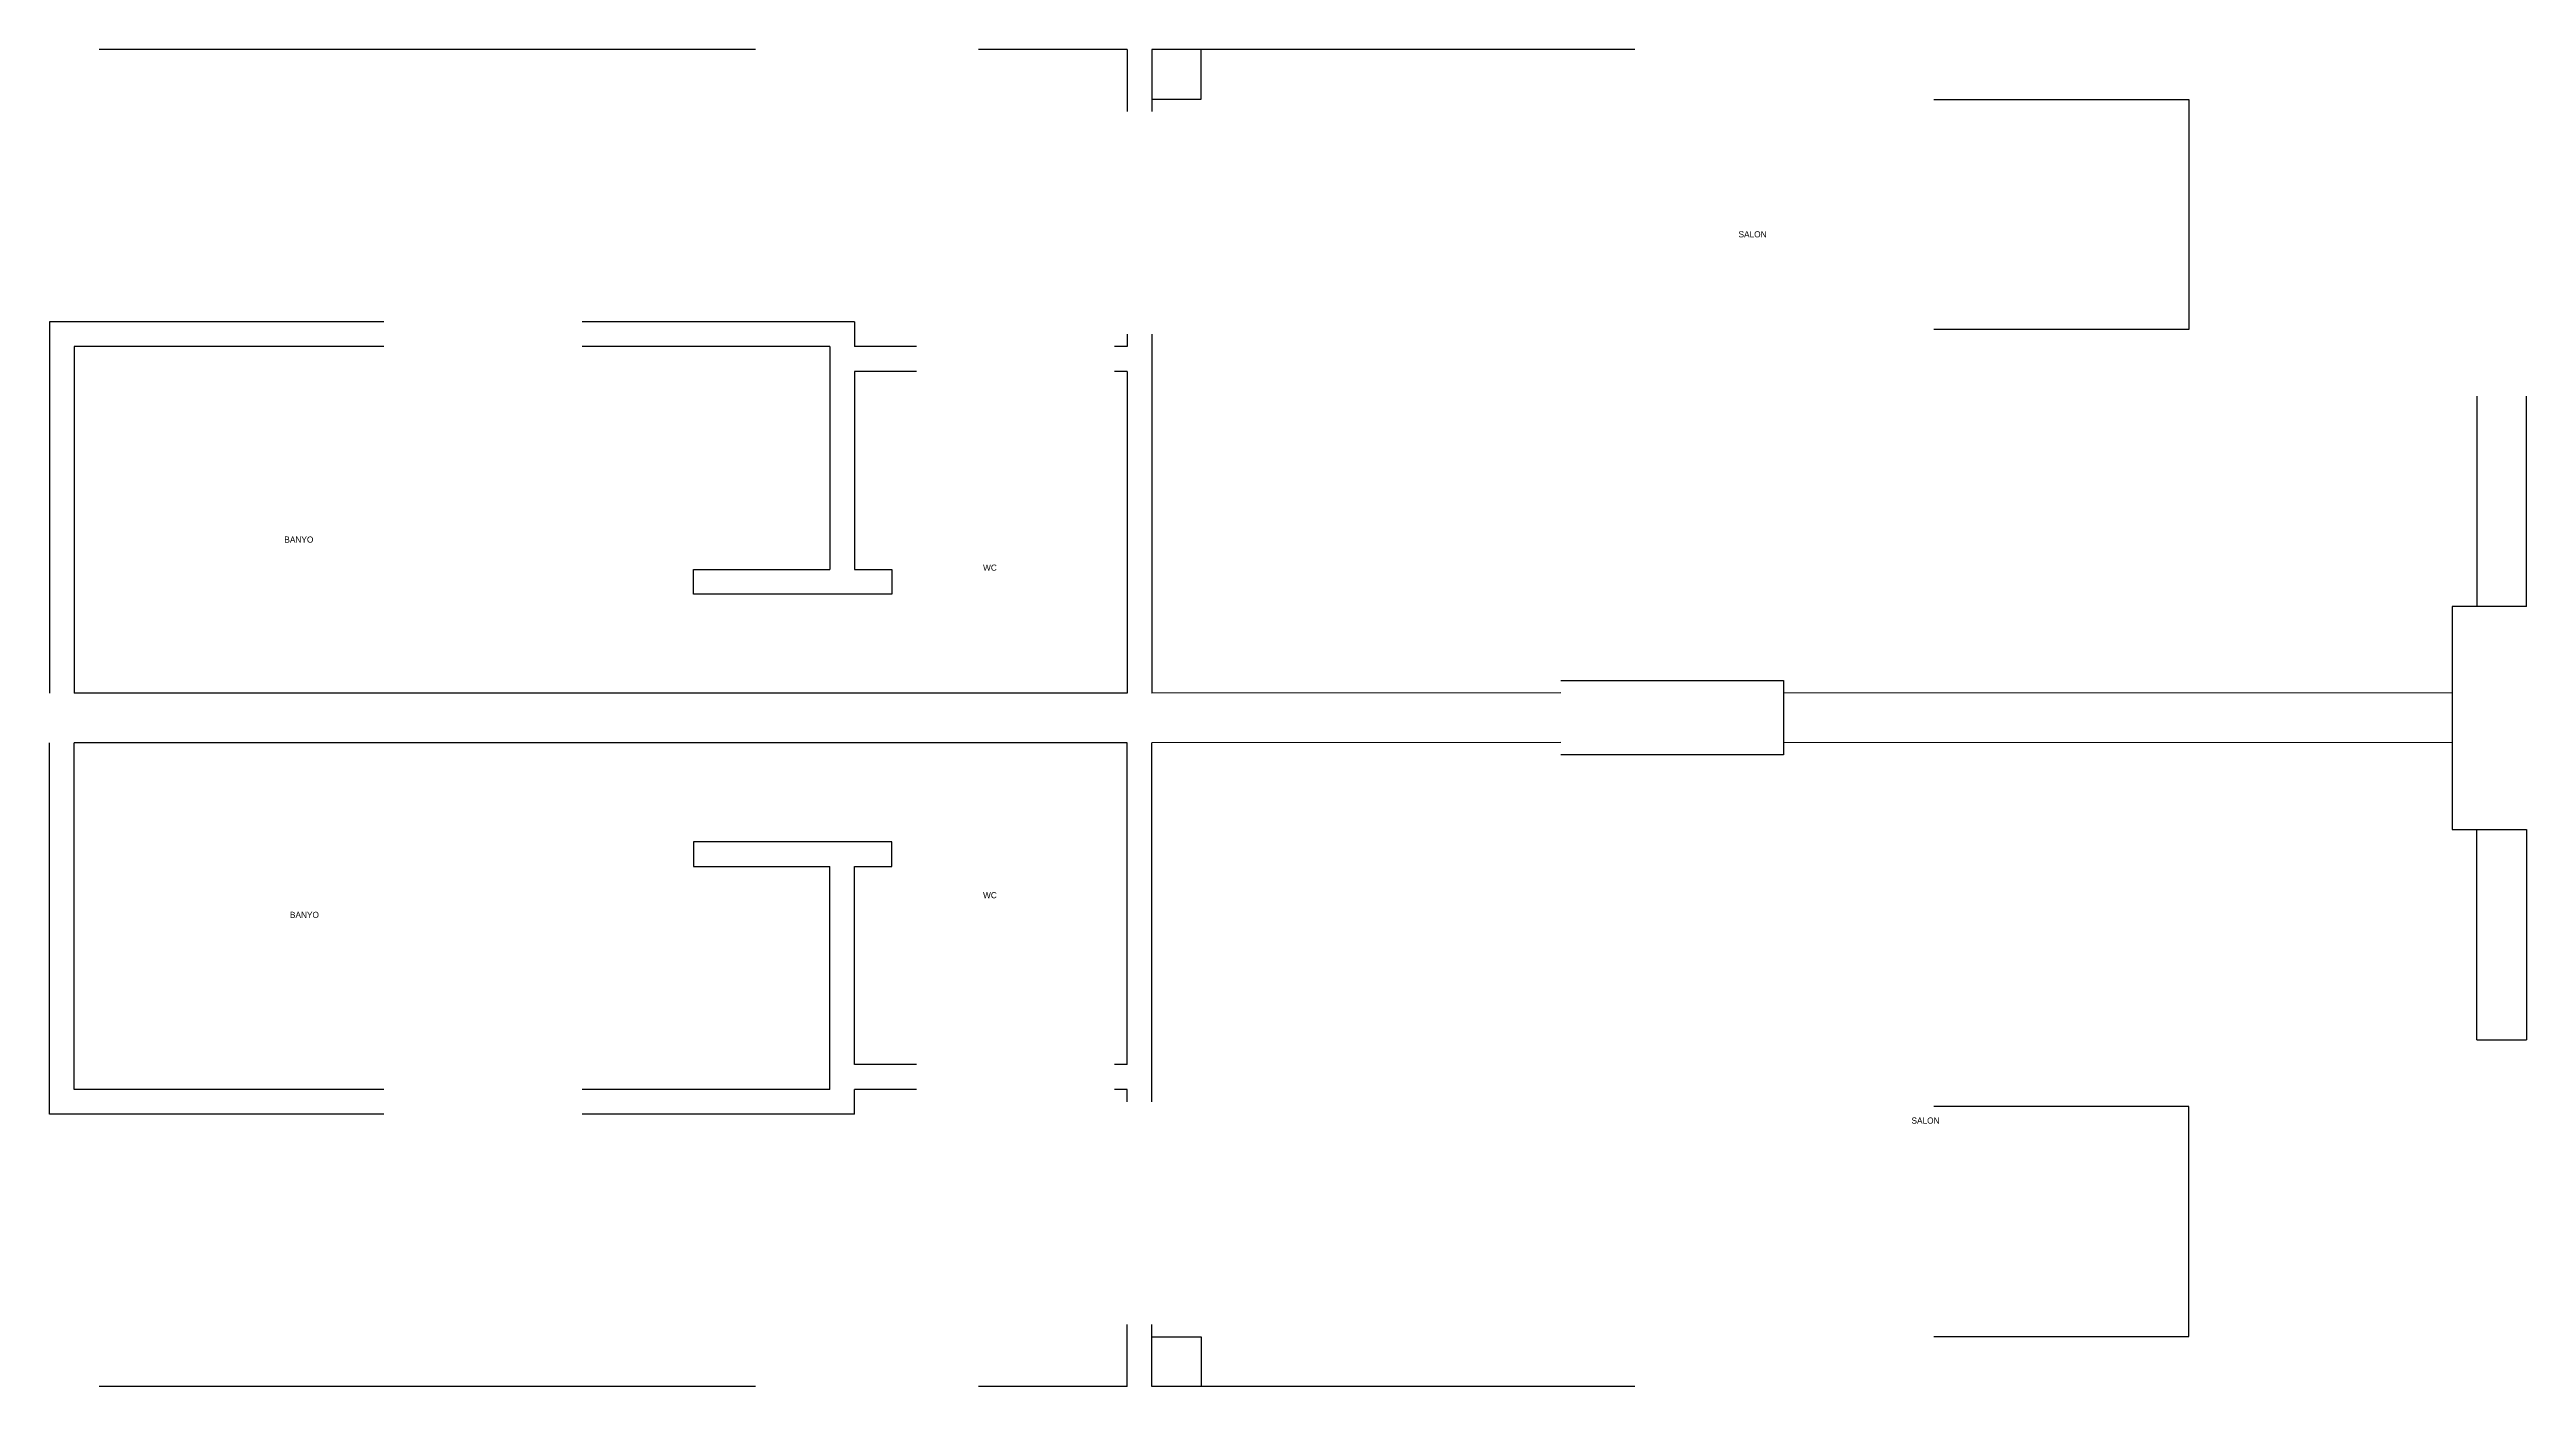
# Model space of a CAD drawing. Header units: metres. Extents: x 26 to 3156, y 26 to 1426.
# Drawn here: x 2156 to 3156, y 456 to 996 of the extents above; entities that cross this region are included whole.
import ezdxf

# ---------------------------------------------------------------- set-up
doc = ezdxf.new("R2010")
doc.units = ezdxf.units.M

msp = doc.modelspace()

# ---------------------------------------------------------------- texts
for s, p in [('SALON', (2837.569094, 920.152217)), ('BANYO', (2250.497344, 796.853048)), ('WC', (2532.568703, 785.516477)), ('WC', (2532.568703, 653.226772)), ('BANYO', (2252.740996, 645.271565)), ('SALON', (2907.400927, 562.183969))]:
    msp.add_text(s, height=2.5).set_placement(p)

# ---------------------------------------------------------------- linework, layer by layer
for p, q in [((2440.685721, 996.040648), (2175.685721, 996.040648)), ((2590.685721, 996.040648), (2530.685721, 996.040648)), ((2590.685721, 996.040648), (2590.685721, 971.040648)), ((2600.685721, 996.040648), (2600.685721, 971.040648)), ((2795.685721, 996.040648), (2600.685721, 996.040648)), ((2155.685721, 886.040648), (2155.685721, 736.040648)), ((2290.685721, 886.040648), (2155.685721, 886.040648)), ((2480.685721, 886.040648), (2370.685721, 886.040648)), ((2480.685721, 886.040648), (2480.685721, 876.040648)), ((2590.685721, 881.040648), (2590.685721, 876.040648)), ((2600.685721, 881.040648), (2600.685721, 736.040648)), ((2165.685721, 876.040648), (2165.685721, 736.040648)), ((2290.685721, 876.040648), (2165.685721, 876.040648)), ((2470.685721, 876.040648), (2370.685721, 876.040648)), ((2470.685721, 876.040648), (2470.685721, 786.040648)), ((2505.685721, 876.040648), (2480.685721, 876.040648)), ((2590.685721, 876.040648), (2585.685721, 876.040648)), ((2480.685721, 866.040648), (2480.685721, 786.040648)), ((2505.685721, 866.040648), (2480.685721, 866.040648)), ((2590.685721, 866.040648), (2585.685721, 866.040648)), ((2590.685721, 866.040648), (2590.685721, 736.040648)), ((3135.685721, 856.040648), (3135.685721, 771.040648)), ((3155.685721, 771.040648), (3155.685721, 856.040648)), ((2155.685721, 736.040648), (2155.685791, 736.040648)), ((2425.685721, 736.040648), (2165.685721, 736.040648)), ((2590.685721, 736.040648), (2361.929071, 736.040648)), ((2765.785822, 736.140717), (2600.685721, 736.040648)), ((3125.685721, 736.040648), (2855.785855, 736.140717)), ((2155.685721, 566.040648), (2155.685721, 716.040648)), ((2155.685721, 716.040648), (2155.685791, 716.040648)), ((2165.685721, 576.040648), (2165.685721, 716.040648)), ((2425.685721, 716.040648), (2165.685721, 716.040648)), ((2590.685721, 716.040648), (2361.929071, 716.040648)), ((2590.685721, 586.040648), (2590.685721, 716.040648)), ((2765.785822, 716.140717), (2600.685721, 716.040648)), ((2600.685721, 571.040648), (2600.685721, 716.040648)), ((3125.685721, 716.040648), (2855.785855, 716.140717)), ((3135.685721, 596.040648), (3135.685721, 681.040648)), ((3155.685721, 681.040648), (3155.685721, 596.040648)), ((2470.685721, 576.040648), (2470.685721, 666.040648)), ((2480.685721, 586.040648), (2480.685721, 666.040648)), ((3135.685721, 596.040648), (3155.685721, 596.040648)), ((2505.685721, 586.040648), (2480.685721, 586.040648)), ((2590.685721, 586.040648), (2585.685721, 586.040648)), ((2290.685721, 576.040648), (2165.685721, 576.040648)), ((2470.685721, 576.040648), (2370.685721, 576.040648)), ((2480.685721, 566.040648), (2480.685721, 576.040648)), ((2505.685721, 576.040648), (2480.685721, 576.040648)), ((2590.685721, 576.040648), (2585.685721, 576.040648)), ((2590.685721, 571.040648), (2590.685721, 576.040648)), ((2290.685721, 566.040648), (2155.685721, 566.040648)), ((2480.685721, 566.040648), (2370.685721, 566.040648)), ((2590.685721, 456.040648), (2590.685721, 481.040648)), ((2600.685721, 456.040648), (2600.685721, 481.040648)), ((2440.685721, 456.040648), (2175.685721, 456.040648)), ((2590.685721, 456.040648), (2530.685721, 456.040648)), ((2795.685721, 456.040648), (2600.685721, 456.040648))]:
    msp.add_line(p, q)
for points in [[(2600.685721, 976.040648), (2620.685721, 976.040648), (2620.685721, 996.040648), (2600.685721, 996.040648)], [(2916.424785, 975.80381), (3019.437599, 975.797015), (3019.431473, 882.929381), (2916.418659, 882.936177)], [(2415.685721, 776.040648), (2415.685721, 786.040648), (2470.685721, 786.040648)], [(2480.685721, 786.040648), (2495.685721, 786.040648), (2495.685721, 776.040648)], [(2495.685721, 776.040648), (2415.685721, 776.040648)], [(3155.685721, 771.040648), (3125.685721, 771.040648), (3125.685721, 681.040648), (3155.685721, 681.040648)], [(2765.785822, 741.140717), (2855.785855, 741.140717), (2855.785855, 711.140717), (2765.785822, 711.140717)], [(2495.685721, 676.040648), (2415.685721, 676.040648)], [(2415.685721, 676.040648), (2415.685721, 666.040648), (2470.685721, 666.040648)], [(2480.685721, 666.040648), (2495.685721, 666.040648), (2495.685721, 676.040648)], [(2916.424785, 476.277486), (3019.437599, 476.284281), (3019.431473, 569.151915), (2916.418659, 569.145119)], [(2600.685721, 476.040648), (2620.685721, 476.040648), (2620.685721, 456.040648), (2600.685721, 456.040648)]]:
    msp.add_lwpolyline(points)

msp.set_redraw_order([(e.dxf.handle, doc.entitydb.next_handle()) for e in msp.query("TEXT MTEXT ATTDEF DIMENSION ARC_DIMENSION")])  # texts and dimensions are drawn at this point

doc.saveas('drawing.dxf')
